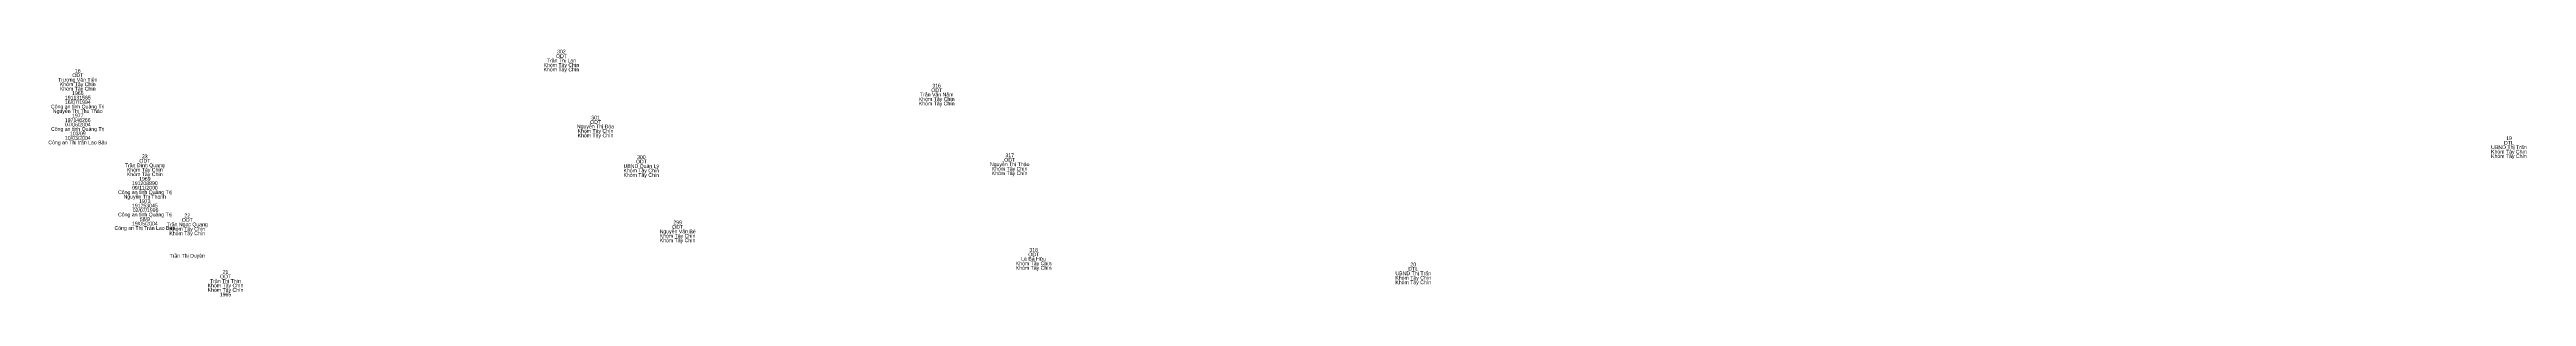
# Model space of a CAD drawing. Header units: metres. Extents: x 537000 to 537501, y 1838003 to 1838507.
# Drawn here: x 537166.8 to 537432.8, y 1838402.9 to 1838429.3 of the extents above; entities that cross this region are included whole.
import ezdxf
from ezdxf.enums import TextEntityAlignment as Align

# ---------------------------------------------------------------- set-up
doc = ezdxf.new("R2010")
doc.units = ezdxf.units.M
doc.header["$LTSCALE"] = 0.16
doc.layers.add('1', color=7, linetype='Continuous')

msp = doc.modelspace()

# ---------------------------------------------------------------- texts
at = {"layer": '1'}
for s, p in [('16', (537169.88, 1838426.83)), ('Khóm Tây Chín', (537221.815, 1838427.45)), ('Khóm Tây Chín', (537221.815, 1838426.97)), ('Trần Thị Lan', (537221.82, 1838427.93)), ('Trương Văn Tiện', (537169.88, 1838425.87)), ('Khóm Tây Chín', (537169.875, 1838425.39)), ('Khóm Tây Chín', (537169.875, 1838424.91)), ('1966', (537169.885, 1838424.43)), ('Trần Văn Năm', (537262.12, 1838424.28)), ('316', (537262.115, 1838425.24)), ('Công an tỉnh Quảng Trị', (537169.88, 1838422.99)), ('Nguyễn Thị Thu Thảo', (537169.875, 1838422.51)), ('197148266', (537169.875, 1838421.55)), ('191131565', (537169.885, 1838423.95)), ('16/07/1994', (537169.885, 1838423.47)), ('1977', (537169.88, 1838422.03)), ('Khóm Tây Chín', (537262.115, 1838423.8)), ('Khóm Tây Chín', (537262.115, 1838423.32)), ('Công an Thị trấn Lao Bảo', (537169.885, 1838419.15)), ('Công an tỉnh Quảng Trị', (537169.88, 1838420.59)), ('07/06/2004', (537169.885, 1838421.07)), ('10/03/2004', (537169.885, 1838419.63)), ('103/09', (537169.885, 1838420.11)), ('Nguyễn Thị Đóa', (537225.48, 1838420.86)), ('Khóm Tây Chín', (537225.475, 1838420.38)), ('Khóm Tây Chín', (537225.475, 1838419.9)), ('Trần Đình Quang', (537177.075, 1838416.7)), ('Khóm Tây Chín', (537177.075, 1838416.22)), ('Khóm Tây Chín', (537230.395, 1838416.14)), ('UBND Quản Lý', (537230.4, 1838416.62)), ('Nguyễn Thị Thảo', (537269.955, 1838416.81)), ('Khóm Tây Chín', (537269.945, 1838416.33)), ('317', (537269.95, 1838417.77)), ('Khóm Tây Chín', (537430.945, 1838418.16)), ('Khóm Tây Chín', (537430.945, 1838417.68)), ('Công an tỉnh Quảng Trị', (537177.08, 1838413.82)), ('Nguyễn Thi Thanh', (537177.075, 1838413.34)), ('Khóm Tây Chín', (537177.075, 1838415.74)), ('09/11/2000', (537177.08, 1838414.3)), ('191208890', (537177.08, 1838414.78)), ('1969', (537177.08, 1838415.26)), ('Khóm Tây Chín', (537230.395, 1838415.66)), ('Khóm Tây Chín', (537269.945, 1838415.85)), ('Công an tỉnh Quảng Trị', (537177.08, 1838411.42)), ('191253045', (537177.085, 1838412.38)), (' 02/07/1996', (537177.085, 1838411.9)), ('58/9', (537177.08, 1838410.94)), ('Công an Thị Trấn Lao Bảo', (537177.085, 1838409.98)), ('19/05/2004', (537177.085, 1838410.46)), ('Trần Ngọc Quang', (537181.645, 1838410.37)), ('Khóm Tây Chín', (537181.635, 1838409.89)), ('Khóm Tây Chín', (537181.635, 1838409.41)), ('Nguyễn Văn Bé', (537234.3, 1838409.62)), ('Khóm Tây Chín', (537234.295, 1838409.14)), ('Khóm Tây Chín', (537234.295, 1838408.66)), ('Trần Thị Duyên', (537181.64, 1838407.01)), ('Khóm Tây Chín', (537272.525, 1838406.19)), ('Khóm Tây Chín', (537272.525, 1838405.71)), ('Lê Bá Hữu', (537272.525, 1838406.67)), ('318', (537272.525, 1838407.63)), ('Khóm Tây Chín', (537185.745, 1838403.82)), ('Khóm Tây Chín', (537185.745, 1838403.34)), ('Trần Thị Thìn', (537185.75, 1838404.3)), ('Khóm Tây Chín', (537313.285, 1838404.64)), ('Khóm Tây Chín', (537313.285, 1838404.16))]:
    msp.add_text(s, height=0.4, dxfattribs=at).set_placement(p, align=Align.CENTER)
for s, width, p in [('ODT', 1.05, (537221.825, 1838428.41)), ('302', 0.9, (537221.815, 1838428.89)), ('ODT', 1.05, (537169.885, 1838426.35)), ('ODT', 1.05, (537262.125, 1838424.76)), ('301', 0.9, (537225.485, 1838421.82)), ('ODT', 1.05, (537225.485, 1838421.34)), ('DTL', 1.05, (537430.945, 1838419.12)), ('19', 0.95, (537430.955, 1838419.6)), ('ODT', 1.05, (537177.085, 1838417.18)), ('23', 0.9, (537177.075, 1838417.66)), ('ODT', 1.05, (537230.405, 1838417.1)), ('300', 0.95, (537230.4, 1838417.58)), ('ODT', 1.05, (537269.955, 1838417.29)), ('UBND Thị Trấn', 1.05, (537430.945, 1838418.64)), ('1973', 0.95, (537177.08, 1838412.86)), ('ODT', 1.05, (537181.645, 1838410.85)), ('22', 0.9, (537181.64, 1838411.33)), ('ODT', 1.05, (537234.305, 1838410.1)), ('299', 0.95, (537234.3, 1838410.58)), ('ODT', 1.05, (537272.535, 1838407.15)), ('DTL', 1.05, (537313.285, 1838405.6)), ('20', 0.95, (537313.295, 1838406.08)), ('ODT', 1.05, (537185.755, 1838404.78)), ('1965', 0.95, (537185.745, 1838402.86)), ('21', 0.85, (537185.75, 1838405.26)), ('UBND Thị Trấn', 1.05, (537313.285, 1838405.12))]:
    msp.add_text(s, height=0.4, dxfattribs=dict(at, width=width)).set_placement(p, align=Align.CENTER)

doc.saveas('drawing.dxf')
